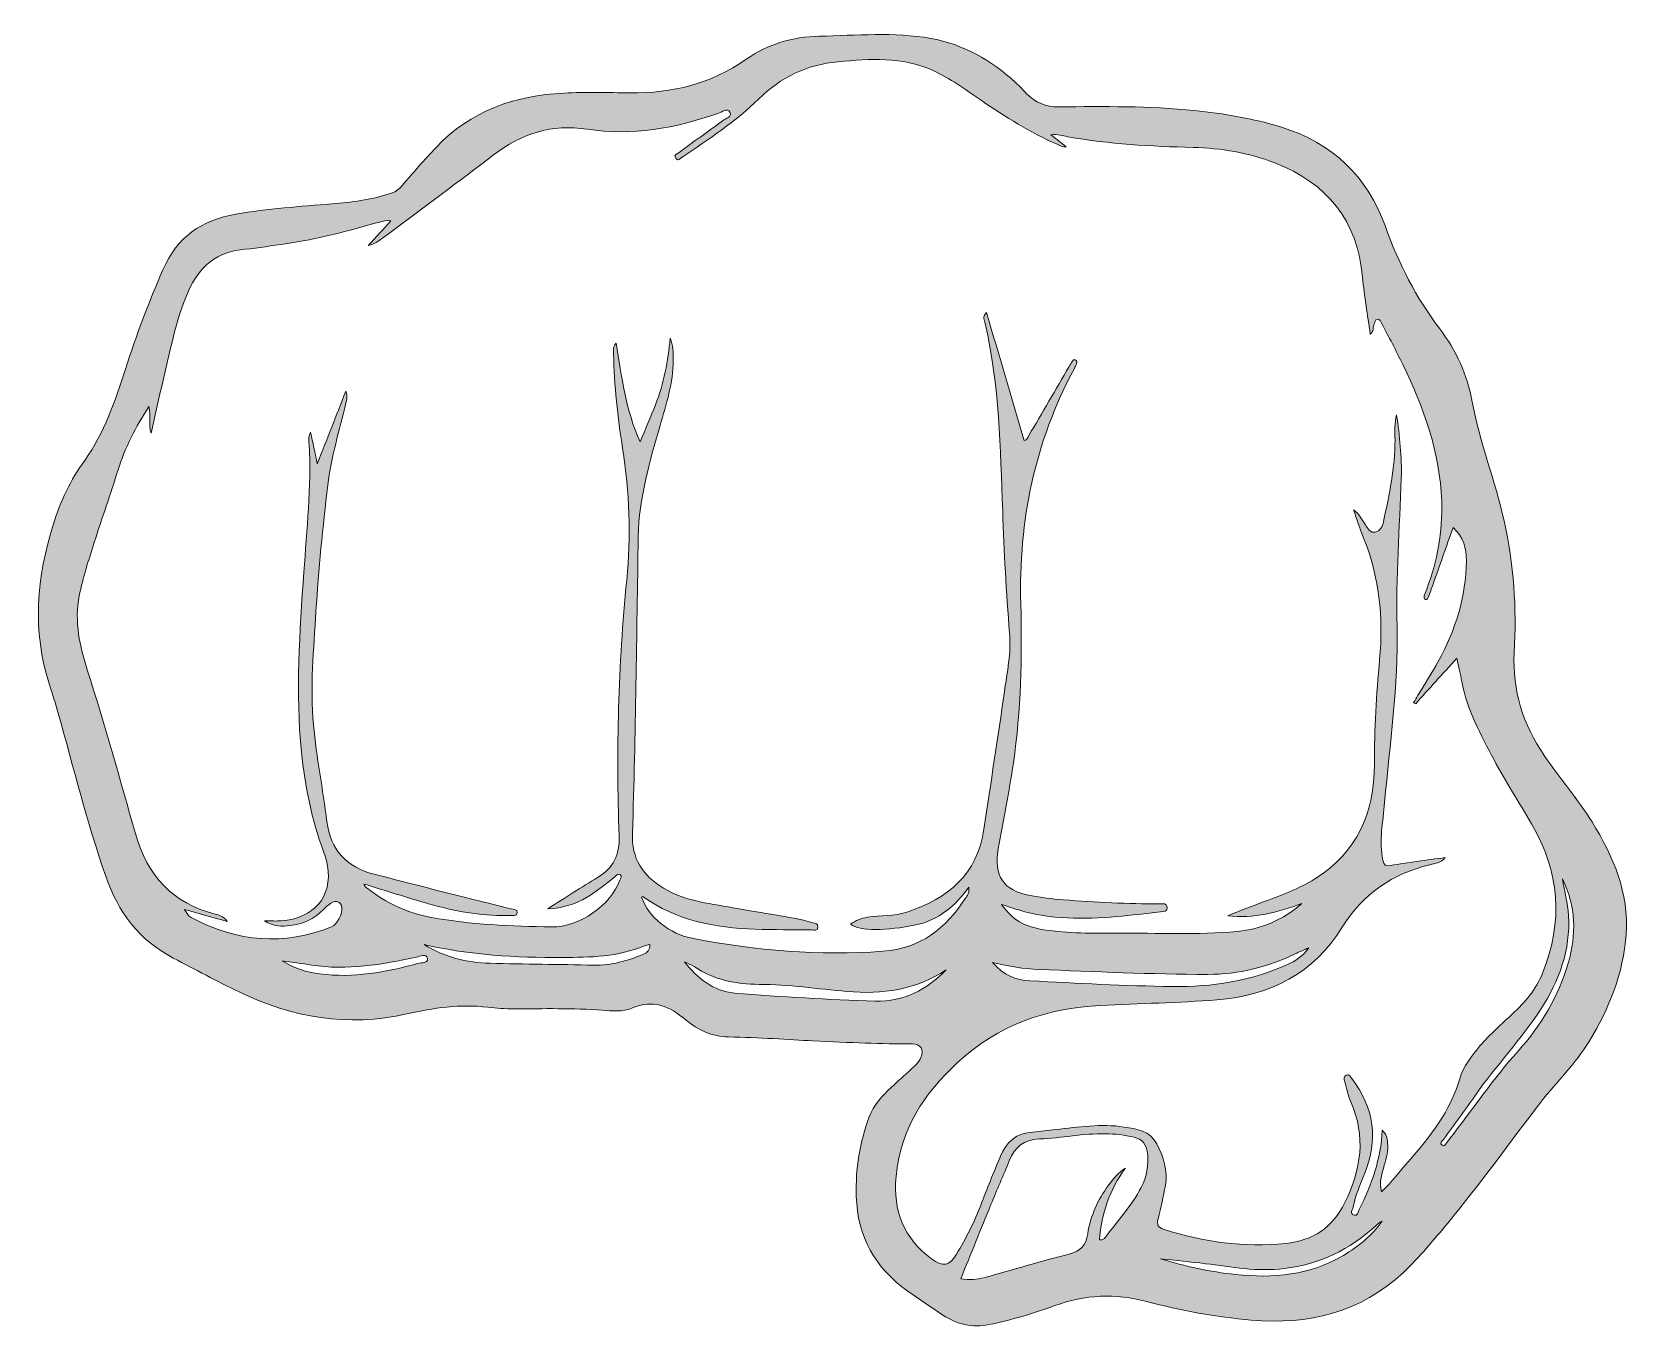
# Model space of a CAD drawing. Header units: inches. Extents: x 1.37 to 8.61, y 2.06 to 7.94.
import ezdxf

# ---------------------------------------------------------------- set-up
doc = ezdxf.new("R2010")
doc.units = ezdxf.units.IN
doc.header["$MEASUREMENT"] = 0
doc.layers.add('Layer 1', color=7, linetype='Continuous')

msp = doc.modelspace()

# ---------------------------------------------------------------- hatches: boundary and pattern name
at = {"layer": 'Layer 1'}
h = msp.add_hatch(color=7, dxfattribs=at)
edge = h.paths.add_edge_path()
edge.add_spline(control_points=[(4.9104, 3.3658), (4.8049, 3.3697), (4.667, 3.3814), (4.5285, 3.3828), (4.4556, 3.3835), (4.3896, 3.415), (4.3354, 3.4605), (4.2614, 3.5225), (4.1889, 3.5554), (4.0914, 3.5135), (4.0517, 3.4964), (4.0022, 3.5005), (3.9569, 3.5038), (3.8241, 3.5137), (3.691, 3.5112), (3.558, 3.5102), (3.5182, 3.5099), (3.4782, 3.5133), (3.4387, 3.5179), (3.314, 3.5322), (3.1926, 3.5152), (3.0712, 3.4872), (2.806, 3.4259), (2.5537, 3.4712), (2.3116, 3.5871), (2.211, 3.6353), (2.113, 3.6888), (2.0141, 3.7405), (1.8588, 3.8217), (1.7641, 3.9496), (1.7078, 4.1121), (1.6236, 4.3545), (1.5623, 4.6035), (1.4924, 4.8499), (1.4801, 4.8933), (1.4669, 4.9365), (1.453, 4.9795), (1.3736, 5.2244), (1.3956, 5.4671), (1.4706, 5.708), (1.5028, 5.8114), (1.5492, 5.9081), (1.6126, 5.9965), (1.7023, 6.1216), (1.7501, 6.2654), (1.7969, 6.4098), (1.8464, 6.5626), (1.9025, 6.7127), (1.967, 6.8604), (2.0325, 7.0099), (2.1411, 7.085), (2.2979, 7.1123), (2.4426, 7.1374), (2.5881, 7.1472), (2.7338, 7.1588), (2.8214, 7.1657), (2.9079, 7.1784), (2.9924, 7.2039), (3.0164, 7.2112), (3.0345, 7.2227), (3.0508, 7.2419), (3.1009, 7.3006), (3.1513, 7.3591), (3.2042, 7.4151), (3.3613, 7.5812), (3.561, 7.6502), (3.7836, 7.661), (3.8832, 7.6659), (3.9832, 7.6633), (4.0829, 7.662), (4.2742, 7.6596), (4.4511, 7.7031), (4.6098, 7.8146), (4.708, 7.8837), (4.8199, 7.9157), (4.9397, 7.9186), (5.1085, 7.9228), (5.278, 7.9383), (5.4455, 7.9089), (5.593, 7.883), (5.719, 7.8099), (5.8293, 7.7096), (5.847, 7.6935), (5.8625, 7.675), (5.8797, 7.6584), (5.9202, 7.6194), (5.965, 7.598), (6.0251, 7.5987), (6.2299, 7.6011), (6.4349, 7.6025), (6.6392, 7.5822), (6.773, 7.5688), (6.905, 7.5462), (7.0339, 7.5065), (7.2665, 7.4349), (7.4225, 7.2834), (7.5049, 7.0557), (7.5649, 6.8896), (7.6438, 6.7337), (7.7508, 6.5929), (7.8262, 6.4937), (7.8761, 6.3838), (7.8986, 6.2611), (7.9323, 6.0779), (8.0022, 5.9041), (8.0424, 5.7228), (8.086, 5.5261), (8.1001, 5.3258), (8.0884, 5.1244), (8.0785, 4.9525), (8.1299, 4.7991), (8.2243, 4.6586), (8.2933, 4.5561), (8.376, 4.4637), (8.4409, 4.3578), (8.5373, 4.2006), (8.6087, 4.0361), (8.5952, 3.8477), (8.5827, 3.6721), (8.519, 3.5122), (8.4278, 3.3625), (8.3664, 3.2618), (8.2808, 3.1806), (8.2095, 3.088), (8.069, 2.9059), (7.9355, 2.7184), (7.7886, 2.5411), (7.7241, 2.4633), (7.66, 2.3847), (7.5863, 2.3154), (7.3916, 2.1324), (7.156, 2.0772), (6.8969, 2.0997), (6.7363, 2.1137), (6.5784, 2.1429), (6.4227, 2.1841), (6.2823, 2.2213), (6.1443, 2.2152), (6.0073, 2.1651), (5.9101, 2.1295), (5.8107, 2.1), (5.7091, 2.079), (5.6334, 2.0634), (5.5638, 2.0808), (5.5001, 2.1226), (5.4467, 2.1576), (5.3942, 2.1939), (5.342, 2.2306), (5.1928, 2.3355), (5.1132, 2.4784), (5.1078, 2.6617), (5.1041, 2.7855), (5.1238, 2.9057), (5.1668, 3.0214), (5.1866, 3.0745), (5.2261, 3.1156), (5.2667, 3.1544), (5.2956, 3.1819), (5.326, 3.2078), (5.3552, 3.235), (5.3728, 3.2512), (5.3909, 3.2676), (5.4011, 3.2897), (5.4167, 3.3233), (5.3988, 3.3515), (5.3619, 3.3513), (5.2221, 3.3506), (5.0826, 3.3571), (4.9104, 3.3658)], knot_values=[0, 0, 0, 0, 1, 1, 1, 2, 2, 2, 3, 3, 3, 4, 4, 4, 5, 5, 5, 6, 6, 6, 7, 7, 7, 8, 8, 8, 9, 9, 9, 10, 10, 10, 11, 11, 11, 12, 12, 12, 13, 13, 13, 14, 14, 14, 15, 15, 15, 16, 16, 16, 17, 17, 17, 18, 18, 18, 19, 19, 19, 20, 20, 20, 21, 21, 21, 22, 22, 22, 23, 23, 23, 24, 24, 24, 25, 25, 25, 26, 26, 26, 27, 27, 27, 28, 28, 28, 29, 29, 29, 30, 30, 30, 31, 31, 31, 32, 32, 32, 33, 33, 33, 34, 34, 34, 35, 35, 35, 36, 36, 36, 37, 37, 37, 38, 38, 38, 39, 39, 39, 40, 40, 40, 41, 41, 41, 42, 42, 42, 43, 43, 43, 44, 44, 44, 45, 45, 45, 46, 46, 46, 47, 47, 47, 48, 48, 48, 49, 49, 49, 50, 50, 50, 51, 51, 51, 52, 52, 52, 53, 53, 53, 54, 54, 54, 55, 55, 55, 56, 56, 56, 56], degree=3, periodic=1)
edge = h.paths.add_edge_path()
edge.add_spline(control_points=[(7.642, 4.8933), (7.6389, 4.8952), (7.6359, 4.8971), (7.6329, 4.899), (7.6393, 4.9099), (7.6455, 4.9209), (7.652, 4.9317), (7.6829, 4.9828), (7.716, 5.0329), (7.7446, 5.0853), (7.8221, 5.2274), (7.8708, 5.3781), (7.8717, 5.5416), (7.8721, 5.5977), (7.859, 5.649), (7.8112, 5.6921), (7.7803, 5.6038), (7.7506, 5.5192), (7.7209, 5.4346), (7.7138, 5.4145), (7.7067, 5.3945), (7.6991, 5.3747), (7.6973, 5.3701), (7.6938, 5.3649), (7.6872, 5.3664), (7.678, 5.3685), (7.679, 5.3758), (7.6809, 5.3821), (7.684, 5.3922), (7.6881, 5.4021), (7.6919, 5.412), (7.7408, 5.5403), (7.7643, 5.673), (7.7599, 5.8103), (7.7529, 6.0317), (7.6789, 6.2343), (7.5838, 6.4307), (7.5531, 6.4941), (7.52, 6.5562), (7.4876, 6.6188), (7.4835, 6.6267), (7.4803, 6.6374), (7.4685, 6.6362), (7.456, 6.6349), (7.4585, 6.6225), (7.4543, 6.6149), (7.4461, 6.6005), (7.4547, 6.5794), (7.4361, 6.5688), (7.4243, 6.6552), (7.4096, 6.7404), (7.4016, 6.8263), (7.3776, 7.0835), (7.2424, 7.2526), (7.0034, 7.3448), (6.8839, 7.3908), (6.7609, 7.4113), (6.6334, 7.4147), (6.4433, 7.4199), (6.2534, 7.4292), (6.0657, 7.4634), (6.0434, 7.4675), (6.0216, 7.4759), (5.9896, 7.4722), (6.0163, 7.4512), (6.0363, 7.4354), (6.0588, 7.4177), (6.0404, 7.4151), (6.0298, 7.4242), (6.018, 7.4293), (5.8952, 7.482), (5.7835, 7.5537), (5.6733, 7.6285), (5.6018, 7.6769), (5.5323, 7.7291), (5.453, 7.7647), (5.3151, 7.8265), (5.1711, 7.8167), (5.0255, 7.8031), (4.8838, 7.7899), (4.7664, 7.7337), (4.6655, 7.6341), (4.5619, 7.5319), (4.4401, 7.4522), (4.3199, 7.371), (4.3112, 7.3651), (4.3009, 7.3503), (4.2899, 7.3656), (4.2787, 7.3814), (4.2969, 7.3859), (4.305, 7.392), (4.3703, 7.4401), (4.4368, 7.4867), (4.5015, 7.5356), (4.5152, 7.546), (4.5474, 7.5528), (4.535, 7.5747), (4.5238, 7.5946), (4.4989, 7.5749), (4.4812, 7.5688), (4.289, 7.5019), (4.0916, 7.4663), (3.8891, 7.4974), (3.7271, 7.5224), (3.5911, 7.4773), (3.4648, 7.3807), (3.3074, 7.2603), (3.1481, 7.1423), (2.9892, 7.0237), (2.9612, 7.0028), (2.9349, 6.979), (2.8974, 6.9697), (2.9314, 7.0072), (2.9655, 7.0447), (2.9996, 7.0822), (2.9789, 7.0845), (2.9635, 7.081), (2.9484, 7.0767), (2.8078, 7.0371), (2.6671, 6.9977), (2.5217, 6.9785), (2.4611, 6.9704), (2.4009, 6.958), (2.3401, 6.9533), (2.212, 6.9435), (2.1318, 6.876), (2.0809, 6.7604), (2.0212, 6.6252), (1.999, 6.4804), (1.9634, 6.3391), (1.945, 6.2664), (1.93, 6.193), (1.9135, 6.1199), (1.9009, 6.1589), (1.9138, 6.1981), (1.9033, 6.2401), (1.843, 6.1473), (1.7956, 6.0543), (1.7639, 5.9533), (1.7292, 5.8431), (1.6909, 5.7341), (1.6558, 5.624), (1.6304, 5.5444), (1.6044, 5.4647), (1.5881, 5.3825), (1.5648, 5.2653), (1.5903, 5.155), (1.6259, 5.0425), (1.7031, 4.7982), (1.7732, 4.5517), (1.8422, 4.3049), (1.8955, 4.1144), (2.0103, 3.9892), (2.2039, 3.9391), (2.2204, 3.9348), (2.2397, 3.932), (2.2587, 3.9062), (2.1892, 3.9257), (2.1298, 3.9424), (2.0638, 3.961), (2.0831, 3.9325), (2.0824, 3.9312), (2.1015, 3.9211), (2.3055, 3.8132), (2.5152, 3.7949), (2.7312, 3.8825), (2.7568, 3.8929), (2.7822, 3.9421), (2.7777, 3.9686), (2.7731, 3.9967), (2.7513, 4.0057), (2.7278, 3.9888), (2.716, 3.9802), (2.704, 3.9714), (2.694, 3.9609), (2.6529, 3.9169), (2.6012, 3.895), (2.5429, 3.8877), (2.5067, 3.8832), (2.4703, 3.8832), (2.4267, 3.909), (2.4596, 3.909), (2.4808, 3.9077), (2.5019, 3.9092), (2.6518, 3.9199), (2.735, 4.0177), (2.713, 4.158), (2.7095, 4.18), (2.7023, 4.2018), (2.6945, 4.2229), (2.6411, 4.3686), (2.6101, 4.5193), (2.5945, 4.6732), (2.5669, 4.9459), (2.5867, 5.2181), (2.6054, 5.4903), (2.6185, 5.6827), (2.6401, 5.8747), (2.6291, 6.0681), (2.6283, 6.0835), (2.6242, 6.1003), (2.6358, 6.1244), (2.6465, 6.0742), (2.6551, 6.0333), (2.6663, 5.9805), (2.7113, 6.0954), (2.7519, 6.1989), (2.7952, 6.3094), (2.8046, 6.2851), (2.7994, 6.2713), (2.7962, 6.2571), (2.7682, 6.1328), (2.7278, 6.0112), (2.7133, 5.8839), (2.6915, 5.6936), (2.672, 5.5029), (2.6604, 5.3118), (2.65, 5.1407), (2.633, 4.9695), (2.6488, 4.7976), (2.6623, 4.6504), (2.692, 4.5057), (2.7099, 4.3592), (2.7255, 4.2312), (2.7989, 4.1526), (2.9232, 4.1207), (3.0531, 4.0874), (3.1831, 4.054), (3.313, 4.021), (3.3903, 4.0015), (3.4678, 3.983), (3.545, 3.963), (3.555, 3.9604), (3.5733, 3.9624), (3.5723, 3.9467), (3.571, 3.9271), (3.5522, 3.935), (3.5403, 3.9332), (3.5351, 3.9324), (3.5297, 3.9331), (3.5243, 3.9331), (3.4035, 3.9317), (3.2861, 3.9535), (3.1707, 3.9865), (3.0728, 4.0146), (2.9759, 4.0459), (2.8778, 4.076), (2.8786, 4.065), (2.8866, 4.0617), (2.8924, 4.0572), (2.9784, 3.989), (3.0756, 3.9442), (3.1833, 3.9247), (3.3632, 3.8921), (3.5456, 3.8848), (3.7277, 3.8817), (3.854, 3.8795), (3.9969, 3.9825), (4.0369, 4.093), (4.04, 4.1013), (4.0476, 4.1115), (4.0385, 4.1186), (4.0289, 4.126), (4.0218, 4.1149), (4.0151, 4.1097), (3.9733, 4.0768), (3.9325, 4.0425), (3.8863, 4.0157), (3.8356, 3.9862), (3.782, 3.9659), (3.7104, 3.9643), (3.7918, 4.0155), (3.8624, 4.062), (3.9351, 4.105), (4.008, 4.1483), (4.0366, 4.2087), (4.0336, 4.2941), (4.0201, 4.6814), (4.0296, 5.0681), (4.0681, 5.4542), (4.088, 5.6534), (4.0809, 5.8531), (4.0493, 6.0511), (4.0267, 6.1932), (4.0116, 6.3357), (4.0084, 6.4795), (4.0081, 6.4927), (4.0031, 6.5074), (4.02, 6.5269), (4.0461, 6.3739), (4.0622, 6.2258), (4.129, 6.0803), (4.1549, 6.143), (4.1775, 6.1953), (4.1981, 6.2484), (4.236, 6.3455), (4.2563, 6.4467), (4.2643, 6.5507), (4.2778, 6.518), (4.2789, 6.4842), (4.2788, 6.4502), (4.2786, 6.3476), (4.2474, 6.2512), (4.2192, 6.1542), (4.1714, 5.9894), (4.1235, 5.8239), (4.1204, 5.6511), (4.1125, 5.2027), (4.1087, 4.7542), (4.0938, 4.306), (4.09, 4.1919), (4.1393, 4.1155), (4.2345, 4.0577), (4.3386, 3.9946), (4.456, 3.9871), (4.5702, 3.9648), (4.6836, 3.9427), (4.7991, 3.9319), (4.9108, 3.9008), (4.9216, 3.8977), (4.9365, 3.8986), (4.934, 3.8805), (4.9314, 3.8616), (4.9164, 3.8679), (4.9059, 3.868), (4.8207, 3.8687), (4.7355, 3.8689), (4.6504, 3.8716), (4.4682, 3.8772), (4.2938, 3.911), (4.1412, 4.0192), (4.1404, 4.0198), (4.1373, 4.0172), (4.1353, 4.0161), (4.167, 3.9267), (4.2593, 3.8494), (4.371, 3.8285), (4.6543, 3.7757), (4.9393, 3.7496), (5.2282, 3.7711), (5.3986, 3.7838), (5.5136, 3.8748), (5.6019, 4.0107), (5.6104, 4.0238), (5.623, 4.0381), (5.6172, 4.0614), (5.5552, 3.9763), (5.4829, 3.9127), (5.3778, 3.8908), (5.2479, 3.8638), (5.1217, 3.8616), (5.0824, 3.8939), (5.1057, 3.911), (5.1305, 3.9208), (5.1589, 3.9254), (5.2179, 3.9348), (5.279, 3.9297), (5.3366, 3.9486), (5.5226, 4.0094), (5.6561, 4.1192), (5.6864, 4.3254), (5.7168, 4.5331), (5.7496, 4.7405), (5.7788, 4.9484), (5.7912, 5.0363), (5.8102, 5.1236), (5.8025, 5.2139), (5.7868, 5.3981), (5.7777, 5.5828), (5.7711, 5.7677), (5.7608, 6.052), (5.7562, 6.337), (5.6922, 6.6164), (5.6891, 6.63), (5.6774, 6.6458), (5.6977, 6.6669), (5.7557, 6.4697), (5.8122, 6.2778), (5.8688, 6.0857), (5.8829, 6.0905), (5.8847, 6.1007), (5.8892, 6.1084), (5.9504, 6.2128), (6.0113, 6.3173), (6.0724, 6.4218), (6.0771, 6.4298), (6.0815, 6.4381), (6.0868, 6.4457), (6.0896, 6.4496), (6.0928, 6.4549), (6.0996, 6.4515), (6.1068, 6.4479), (6.1086, 6.4419), (6.106, 6.435), (6.1033, 6.4275), (6.0997, 6.4203), (6.096, 6.4133), (5.9165, 6.0797), (5.8431, 5.7224), (5.8531, 5.3452), (5.8595, 5.1043), (5.8544, 4.8633), (5.8197, 4.6243), (5.8008, 4.4942), (5.7741, 4.3652), (5.7512, 4.2357), (5.7296, 4.1131), (5.7738, 4.0468), (5.8955, 4.0237), (5.945, 4.0143), (5.9955, 4.0089), (6.0458, 4.0045), (6.1917, 3.9917), (6.3379, 3.9866), (6.4844, 3.9857), (6.4962, 3.9856), (6.5142, 3.9913), (6.5162, 3.9714), (6.5185, 3.949), (6.4993, 3.9516), (6.4856, 3.95), (6.4195, 3.9425), (6.3535, 3.9341), (6.2873, 3.9286), (6.1382, 3.9162), (5.9896, 3.9147), (5.8442, 3.9585), (5.8197, 3.9659), (5.7955, 3.9739), (5.7651, 3.9836), (5.8179, 3.9126), (5.8663, 3.884), (5.9571, 3.8692), (6.0679, 3.8511), (6.18, 3.8534), (6.2916, 3.8539), (6.4725, 3.8546), (6.6537, 3.8441), (6.8341, 3.861), (6.9435, 3.8711), (7.0412, 3.9141), (7.1256, 3.9871), (7.0171, 3.9483), (6.9074, 3.9193), (6.7906, 3.9315), (6.8452, 3.9556), (6.9009, 3.9756), (6.9563, 3.9965), (7.0347, 4.026), (7.1133, 4.0548), (7.1848, 4.0994), (7.3774, 4.2193), (7.4552, 4.4), (7.455, 4.619), (7.4549, 4.7777), (7.4643, 4.9354), (7.4787, 5.0932), (7.4962, 5.284), (7.4776, 5.4701), (7.4043, 5.649), (7.3878, 5.6892), (7.3751, 5.7309), (7.3607, 5.7719), (7.387, 5.7544), (7.3973, 5.7269), (7.4142, 5.704), (7.4255, 5.6887), (7.4352, 5.6654), (7.4588, 5.6711), (7.4807, 5.6764), (7.4915, 5.6964), (7.4963, 5.7187), (7.5226, 5.841), (7.5483, 5.9631), (7.5484, 6.0892), (7.5485, 6.127), (7.5451, 6.1656), (7.5559, 6.2032), (7.5687, 6.1075), (7.5804, 6.0115), (7.5768, 5.915), (7.5686, 5.6906), (7.5525, 5.4669), (7.5576, 5.2415), (7.5636, 4.9756), (7.5243, 4.7108), (7.5015, 4.4458), (7.494, 4.3588), (7.4753, 4.2719), (7.4937, 4.1837), (7.4983, 4.1618), (7.5045, 4.1563), (7.5274, 4.1601), (7.6085, 4.1735), (7.6902, 4.184), (7.7759, 4.1963), (7.7559, 4.1712), (7.7298, 4.1695), (7.7062, 4.1636), (7.5366, 4.1214), (7.4044, 4.034), (7.3097, 3.8801), (7.1817, 3.6722), (6.9825, 3.5692), (6.7419, 3.551), (6.5668, 3.5377), (6.391, 3.5348), (6.2156, 3.5261), (5.97, 3.5139), (5.7504, 3.4373), (5.567, 3.2672), (5.4149, 3.126), (5.3071, 2.9629), (5.2881, 2.75), (5.2744, 2.5958), (5.3227, 2.47), (5.4488, 2.3772), (5.5017, 2.3383), (5.5294, 2.3438), (5.5622, 2.399), (5.6043, 2.4699), (5.643, 2.5424), (5.672, 2.62), (5.6998, 2.6947), (5.7307, 2.7682), (5.7609, 2.8419), (5.7878, 2.9076), (5.8339, 2.9478), (5.9078, 2.9521), (5.9422, 2.9541), (5.9764, 2.9603), (6.0109, 2.9636), (6.114, 2.9735), (6.2168, 2.9911), (6.321, 2.9747), (6.3791, 2.9655), (6.4375, 2.9595), (6.4695, 2.898), (6.5005, 2.8387), (6.5195, 2.7773), (6.5082, 2.7103), (6.4995, 2.6593), (6.4873, 2.6089), (6.475, 2.5586), (6.4685, 2.5319), (6.4745, 2.5187), (6.5027, 2.5098), (6.6823, 2.453), (6.8649, 2.4277), (7.0534, 2.4475), (7.1772, 2.4606), (7.2651, 2.5176), (7.3212, 2.6322), (7.3947, 2.7823), (7.4181, 2.9314), (7.348, 3.0887), (7.3352, 3.1175), (7.3294, 3.1495), (7.321, 3.1802), (7.318, 3.1913), (7.3126, 3.2043), (7.3292, 3.2103), (7.3443, 3.2157), (7.3465, 3.2014), (7.3524, 3.1939), (7.4552, 3.0614), (7.4731, 2.917), (7.4106, 2.7623), (7.3907, 2.713), (7.369, 2.6645), (7.3588, 2.6119), (7.3563, 2.5992), (7.342, 2.5821), (7.3627, 2.5753), (7.3802, 2.5695), (7.3813, 2.5903), (7.3867, 2.601), (7.4429, 2.713), (7.4845, 2.8294), (7.4904, 2.9599), (7.5099, 2.9422), (7.5132, 2.9229), (7.5151, 2.9031), (7.5186, 2.8679), (7.5091, 2.8348), (7.4999, 2.8013), (7.4897, 2.7639), (7.4752, 2.7264), (7.4868, 2.6812), (7.5344, 2.7243), (7.5687, 2.7731), (7.608, 2.8174), (7.7075, 2.9293), (7.7984, 3.0459), (7.8416, 3.1935), (7.8581, 3.2499), (7.8953, 3.297), (7.9332, 3.3421), (7.9779, 3.3953), (8.0305, 3.4404), (8.0809, 3.4878), (8.1373, 3.541), (8.1873, 3.5982), (8.2172, 3.6721), (8.3119, 3.9068), (8.2933, 4.1324), (8.1667, 4.3496), (8.1105, 4.4461), (8.0494, 4.5397), (7.9972, 4.6385), (7.9371, 4.7524), (7.8744, 4.8653), (7.8511, 4.9945), (7.8452, 5.0274), (7.8369, 5.06), (7.8282, 5.0998), (7.7624, 5.0268), (7.7022, 4.9601), (7.642, 4.8933)], knot_values=[0, 0, 0, 0, 1, 1, 1, 2, 2, 2, 3, 3, 3, 4, 4, 4, 5, 5, 5, 6, 6, 6, 7, 7, 7, 8, 8, 8, 9, 9, 9, 10, 10, 10, 11, 11, 11, 12, 12, 12, 13, 13, 13, 14, 14, 14, 15, 15, 15, 16, 16, 16, 17, 17, 17, 18, 18, 18, 19, 19, 19, 20, 20, 20, 21, 21, 21, 22, 22, 22, 23, 23, 23, 24, 24, 24, 25, 25, 25, 26, 26, 26, 27, 27, 27, 28, 28, 28, 29, 29, 29, 30, 30, 30, 31, 31, 31, 32, 32, 32, 33, 33, 33, 34, 34, 34, 35, 35, 35, 36, 36, 36, 37, 37, 37, 38, 38, 38, 39, 39, 39, 40, 40, 40, 41, 41, 41, 42, 42, 42, 43, 43, 43, 44, 44, 44, 45, 45, 45, 46, 46, 46, 47, 47, 47, 48, 48, 48, 49, 49, 49, 50, 50, 50, 51, 51, 51, 52, 52, 52, 53, 53, 53, 54, 54, 54, 55, 55, 55, 56, 56, 56, 57, 57, 57, 58, 58, 58, 59, 59, 59, 60, 60, 60, 61, 61, 61, 62, 62, 62, 63, 63, 63, 64, 64, 64, 65, 65, 65, 66, 66, 66, 67, 67, 67, 68, 68, 68, 69, 69, 69, 70, 70, 70, 71, 71, 71, 72, 72, 72, 73, 73, 73, 74, 74, 74, 75, 75, 75, 76, 76, 76, 77, 77, 77, 78, 78, 78, 79, 79, 79, 80, 80, 80, 81, 81, 81, 82, 82, 82, 83, 83, 83, 84, 84, 84, 85, 85, 85, 86, 86, 86, 87, 87, 87, 88, 88, 88, 89, 89, 89, 90, 90, 90, 91, 91, 91, 92, 92, 92, 93, 93, 93, 94, 94, 94, 95, 95, 95, 96, 96, 96, 97, 97, 97, 98, 98, 98, 99, 99, 99, 100, 100, 100, 101, 101, 101, 102, 102, 102, 103, 103, 103, 104, 104, 104, 105, 105, 105, 106, 106, 106, 107, 107, 107, 108, 108, 108, 109, 109, 109, 110, 110, 110, 111, 111, 111, 112, 112, 112, 113, 113, 113, 114, 114, 114, 115, 115, 115, 116, 116, 116, 117, 117, 117, 118, 118, 118, 119, 119, 119, 120, 120, 120, 121, 121, 121, 122, 122, 122, 123, 123, 123, 124, 124, 124, 125, 125, 125, 126, 126, 126, 127, 127, 127, 128, 128, 128, 129, 129, 129, 130, 130, 130, 131, 131, 131, 132, 132, 132, 133, 133, 133, 134, 134, 134, 135, 135, 135, 136, 136, 136, 137, 137, 137, 138, 138, 138, 139, 139, 139, 140, 140, 140, 141, 141, 141, 142, 142, 142, 143, 143, 143, 144, 144, 144, 145, 145, 145, 146, 146, 146, 147, 147, 147, 148, 148, 148, 149, 149, 149, 150, 150, 150, 151, 151, 151, 152, 152, 152, 153, 153, 153, 154, 154, 154, 155, 155, 155, 156, 156, 156, 157, 157, 157, 158, 158, 158, 159, 159, 159, 160, 160, 160, 161, 161, 161, 162, 162, 162, 163, 163, 163, 164, 164, 164, 165, 165, 165, 166, 166, 166, 167, 167, 167, 168, 168, 168, 169, 169, 169, 170, 170, 170, 171, 171, 171, 172, 172, 172, 173, 173, 173, 174, 174, 174, 175, 175, 175, 176, 176, 176, 177, 177, 177, 178, 178, 178, 179, 179, 179, 180, 180, 180, 181, 181, 181, 182, 182, 182, 183, 183, 183, 184, 184, 184, 185, 185, 185, 186, 186, 186, 187, 187, 187, 188, 188, 188, 189, 189, 189, 190, 190, 190, 191, 191, 191, 192, 192, 192, 193, 193, 193, 194, 194, 194, 195, 195, 195, 196, 196, 196, 197, 197, 197, 198, 198, 198, 199, 199, 199, 200, 200, 200, 201, 201, 201, 202, 202, 202, 203, 203, 203, 204, 204, 204, 205, 205, 205, 206, 206, 206, 206], degree=3, periodic=1)
edge = h.paths.add_edge_path()
edge.add_spline(control_points=[(6.2091, 2.4629), (6.2255, 2.4623), (6.2314, 2.4682), (6.2361, 2.4744), (6.2917, 2.5487), (6.3548, 2.6178), (6.3986, 2.7006), (6.4249, 2.7503), (6.4331, 2.8034), (6.4266, 2.8589), (6.4222, 2.8954), (6.404, 2.9194), (6.3662, 2.9286), (6.3233, 2.939), (6.28, 2.9436), (6.236, 2.9443), (6.136, 2.9459), (6.0377, 2.9246), (5.9384, 2.9206), (5.8662, 2.9178), (5.8262, 2.884), (5.801, 2.8216), (5.7742, 2.7552), (5.7451, 2.6897), (5.7179, 2.6234), (5.6723, 2.5122), (5.6274, 2.4005), (5.5815, 2.2873), (5.6198, 2.2811), (5.6547, 2.2825), (5.6899, 2.2925), (5.8174, 2.3287), (5.9447, 2.3661), (6.073, 2.399), (6.1241, 2.412), (6.1489, 2.4387), (6.1565, 2.4902), (6.1686, 2.5716), (6.2023, 2.6451), (6.2508, 2.7114), (6.272, 2.7404), (6.2942, 2.7692), (6.3268, 2.7877), (6.2555, 2.6908), (6.2185, 2.5827), (6.2091, 2.4629)], knot_values=[0, 0, 0, 0, 1, 1, 1, 2, 2, 2, 3, 3, 3, 4, 4, 4, 5, 5, 5, 6, 6, 6, 7, 7, 7, 8, 8, 8, 9, 9, 9, 10, 10, 10, 11, 11, 11, 12, 12, 12, 13, 13, 13, 14, 14, 14, 15, 15, 15, 15], degree=3, periodic=1)
edge = h.paths.add_edge_path()
edge.add_spline(control_points=[(7.1584, 3.787), (7.1337, 3.7762), (7.1181, 3.7702), (7.1032, 3.7628), (6.9759, 3.7001), (6.8414, 3.6662), (6.6996, 3.6665), (6.4442, 3.6672), (6.1889, 3.6784), (5.9338, 3.689), (5.8668, 3.6918), (5.8011, 3.7022), (5.7254, 3.7207), (5.7758, 3.6614), (5.8312, 3.6407), (5.8943, 3.6374), (6.1095, 3.626), (6.3248, 3.6148), (6.5403, 3.6115), (6.7203, 3.6087), (6.8951, 3.637), (7.0607, 3.7107), (7.0957, 3.7263), (7.1282, 3.7465), (7.1584, 3.787)], knot_values=[0, 0, 0, 0, 1, 1, 1, 2, 2, 2, 3, 3, 3, 4, 4, 4, 5, 5, 5, 6, 6, 6, 7, 7, 7, 8, 8, 8, 8], degree=3, periodic=1)
edge = h.paths.add_edge_path()
edge.add_spline(control_points=[(5.5157, 3.6874), (5.3783, 3.5961), (5.2258, 3.575), (5.0657, 3.5892), (4.9333, 3.6009), (4.8016, 3.6212), (4.6683, 3.6212), (4.5625, 3.6212), (4.4625, 3.6423), (4.3728, 3.7017), (4.3593, 3.7106), (4.3437, 3.7163), (4.3291, 3.7235), (4.3893, 3.6493), (4.4591, 3.5903), (4.5568, 3.582), (4.7689, 3.5642), (4.9813, 3.5521), (5.1941, 3.5459), (5.3244, 3.5421), (5.4271, 3.5971), (5.5157, 3.6874)], knot_values=[0, 0, 0, 0, 1, 1, 1, 2, 2, 2, 3, 3, 3, 4, 4, 4, 5, 5, 5, 6, 6, 6, 7, 7, 7, 7], degree=3, periodic=1)
edge = h.paths.add_edge_path()
edge.add_spline(control_points=[(3.1499, 3.802), (3.2418, 3.7447), (3.3429, 3.7199), (3.4487, 3.7168), (3.6057, 3.7122), (3.7628, 3.7126), (3.9197, 3.7081), (3.9993, 3.7058), (4.0717, 3.7288), (4.1435, 3.7579), (4.1626, 3.7656), (4.1726, 3.7784), (4.1724, 3.8015), (4.1632, 3.7996), (4.1552, 3.7993), (4.1483, 3.7963), (4.0289, 3.7454), (3.9025, 3.7438), (3.776, 3.7432), (3.5655, 3.7422), (3.3562, 3.7541), (3.1499, 3.802)], knot_values=[0, 0, 0, 0, 1, 1, 1, 2, 2, 2, 3, 3, 3, 4, 4, 4, 5, 5, 5, 6, 6, 6, 7, 7, 7, 7], degree=3, periodic=1)
edge = h.paths.add_edge_path()
edge.add_spline(control_points=[(8.3068, 4.099), (8.3155, 4.043), (8.3319, 3.9896), (8.3348, 3.9335), (8.3428, 3.7772), (8.2929, 3.6382), (8.2092, 3.509), (8.1202, 3.3713), (8.0063, 3.2526), (7.9123, 3.1186), (7.8649, 3.0511), (7.8156, 2.9851), (7.7677, 2.918), (7.7627, 2.9109), (7.7476, 2.9017), (7.7615, 2.8921), (7.7749, 2.8827), (7.7777, 2.9004), (7.7846, 2.9067), (7.7895, 2.911), (7.7927, 2.9171), (7.7967, 2.9224), (7.8994, 3.0548), (7.9939, 3.1936), (8.1059, 3.3186), (8.2103, 3.435), (8.2892, 3.5661), (8.333, 3.7168), (8.371, 3.8475), (8.3682, 3.976), (8.3068, 4.099)], knot_values=[0, 0, 0, 0, 1, 1, 1, 2, 2, 2, 3, 3, 3, 4, 4, 4, 5, 5, 5, 6, 6, 6, 7, 7, 7, 8, 8, 8, 9, 9, 9, 10, 10, 10, 10], degree=3, periodic=1)
edge = h.paths.add_edge_path()
edge.add_spline(control_points=[(6.4868, 2.3777), (6.5978, 2.3431), (6.7104, 2.3183), (6.8251, 2.3062), (6.9964, 2.2882), (7.1624, 2.3024), (7.3146, 2.3929), (7.3827, 2.4333), (7.4436, 2.4821), (7.4896, 2.5475), (7.4788, 2.5424), (7.47, 2.5349), (7.4615, 2.5271), (7.3436, 2.4189), (7.2065, 2.3531), (7.0467, 2.3332), (6.9259, 2.3182), (6.8084, 2.3403), (6.6899, 2.3553), (6.6223, 2.3638), (6.5545, 2.3703), (6.4868, 2.3777)], knot_values=[0, 0, 0, 0, 1, 1, 1, 2, 2, 2, 3, 3, 3, 4, 4, 4, 5, 5, 5, 6, 6, 6, 7, 7, 7, 7], degree=3, periodic=1)
edge = h.paths.add_edge_path()
edge.add_spline(control_points=[(2.5075, 3.7275), (2.5613, 3.6923), (2.6184, 3.677), (2.6778, 3.6689), (2.8299, 3.6483), (2.9767, 3.6773), (3.1224, 3.7159), (3.1386, 3.7202), (3.1699, 3.7169), (3.1651, 3.7388), (3.1595, 3.7647), (3.1318, 3.7477), (3.1147, 3.7442), (2.9582, 3.7121), (2.8017, 3.6829), (2.6408, 3.709), (2.5966, 3.7162), (2.552, 3.7214), (2.5075, 3.7275)], knot_values=[0, 0, 0, 0, 1, 1, 1, 2, 2, 2, 3, 3, 3, 4, 4, 4, 5, 5, 5, 6, 6, 6, 6], degree=3, periodic=1)

# ---------------------------------------------------------------- linework, layer by layer
at = {"layer": 'Layer 1', "lineweight": 0}
for points, knots in [([(4.9104, 3.3658), (4.8049, 3.3697), (4.667, 3.3814), (4.5285, 3.3828), (4.4556, 3.3835), (4.3896, 3.415), (4.3354, 3.4605), (4.2614, 3.5225), (4.1889, 3.5554), (4.0914, 3.5135), (4.0517, 3.4964), (4.0022, 3.5005), (3.9569, 3.5038), (3.8241, 3.5137), (3.691, 3.5112), (3.558, 3.5102), (3.5182, 3.5099), (3.4782, 3.5133), (3.4387, 3.5179), (3.314, 3.5322), (3.1926, 3.5152), (3.0712, 3.4872), (2.806, 3.4259), (2.5537, 3.4712), (2.3116, 3.5871), (2.211, 3.6353), (2.113, 3.6888), (2.0141, 3.7405), (1.8588, 3.8217), (1.7641, 3.9496), (1.7078, 4.1121), (1.6236, 4.3545), (1.5623, 4.6035), (1.4924, 4.8499), (1.4801, 4.8933), (1.4669, 4.9365), (1.453, 4.9795), (1.3736, 5.2244), (1.3956, 5.4671), (1.4706, 5.708), (1.5028, 5.8114), (1.5492, 5.9081), (1.6126, 5.9965), (1.7023, 6.1216), (1.7501, 6.2654), (1.7969, 6.4098), (1.8464, 6.5626), (1.9025, 6.7127), (1.967, 6.8604), (2.0325, 7.0099), (2.1411, 7.085), (2.2979, 7.1123), (2.4426, 7.1374), (2.5881, 7.1472), (2.7338, 7.1588), (2.8214, 7.1657), (2.9079, 7.1784), (2.9924, 7.2039), (3.0164, 7.2112), (3.0345, 7.2227), (3.0508, 7.2419), (3.1009, 7.3006), (3.1513, 7.3591), (3.2042, 7.4151), (3.3613, 7.5812), (3.561, 7.6502), (3.7836, 7.661), (3.8832, 7.6659), (3.9832, 7.6633), (4.0829, 7.662), (4.2742, 7.6596), (4.4511, 7.7031), (4.6098, 7.8146), (4.708, 7.8837), (4.8199, 7.9157), (4.9397, 7.9186), (5.1085, 7.9228), (5.278, 7.9383), (5.4455, 7.9089), (5.593, 7.883), (5.719, 7.8099), (5.8293, 7.7096), (5.847, 7.6935), (5.8625, 7.675), (5.8797, 7.6584), (5.9202, 7.6194), (5.965, 7.598), (6.0251, 7.5987), (6.2299, 7.6011), (6.4349, 7.6025), (6.6392, 7.5822), (6.773, 7.5688), (6.905, 7.5462), (7.0339, 7.5065), (7.2665, 7.4349), (7.4225, 7.2834), (7.5049, 7.0557), (7.5649, 6.8896), (7.6438, 6.7337), (7.7508, 6.5929), (7.8262, 6.4937), (7.8761, 6.3838), (7.8986, 6.2611), (7.9323, 6.0779), (8.0022, 5.9041), (8.0424, 5.7228), (8.086, 5.5261), (8.1001, 5.3258), (8.0884, 5.1244), (8.0785, 4.9525), (8.1299, 4.7991), (8.2243, 4.6586), (8.2933, 4.5561), (8.376, 4.4637), (8.4409, 4.3578), (8.5373, 4.2006), (8.6087, 4.0361), (8.5952, 3.8477), (8.5827, 3.6721), (8.519, 3.5122), (8.4278, 3.3625), (8.3664, 3.2618), (8.2808, 3.1806), (8.2095, 3.088), (8.069, 2.9059), (7.9355, 2.7184), (7.7886, 2.5411), (7.7241, 2.4633), (7.66, 2.3847), (7.5863, 2.3154), (7.3916, 2.1324), (7.156, 2.0772), (6.8969, 2.0997), (6.7363, 2.1137), (6.5784, 2.1429), (6.4227, 2.1841), (6.2823, 2.2213), (6.1443, 2.2152), (6.0073, 2.1651), (5.9101, 2.1295), (5.8107, 2.1), (5.7091, 2.079), (5.6334, 2.0634), (5.5638, 2.0808), (5.5001, 2.1226), (5.4467, 2.1576), (5.3942, 2.1939), (5.342, 2.2306), (5.1928, 2.3355), (5.1132, 2.4784), (5.1078, 2.6617), (5.1041, 2.7855), (5.1238, 2.9057), (5.1668, 3.0214), (5.1866, 3.0745), (5.2261, 3.1156), (5.2667, 3.1544), (5.2956, 3.1819), (5.326, 3.2078), (5.3552, 3.235), (5.3728, 3.2512), (5.3909, 3.2676), (5.4011, 3.2897), (5.4167, 3.3233), (5.3988, 3.3515), (5.3619, 3.3513), (5.2221, 3.3506), (5.0826, 3.3571), (4.9104, 3.3658)], [0, 0, 0, 0, 1, 1, 1, 2, 2, 2, 3, 3, 3, 4, 4, 4, 5, 5, 5, 6, 6, 6, 7, 7, 7, 8, 8, 8, 9, 9, 9, 10, 10, 10, 11, 11, 11, 12, 12, 12, 13, 13, 13, 14, 14, 14, 15, 15, 15, 16, 16, 16, 17, 17, 17, 18, 18, 18, 19, 19, 19, 20, 20, 20, 21, 21, 21, 22, 22, 22, 23, 23, 23, 24, 24, 24, 25, 25, 25, 26, 26, 26, 27, 27, 27, 28, 28, 28, 29, 29, 29, 30, 30, 30, 31, 31, 31, 32, 32, 32, 33, 33, 33, 34, 34, 34, 35, 35, 35, 36, 36, 36, 37, 37, 37, 38, 38, 38, 39, 39, 39, 40, 40, 40, 41, 41, 41, 42, 42, 42, 43, 43, 43, 44, 44, 44, 45, 45, 45, 46, 46, 46, 47, 47, 47, 48, 48, 48, 49, 49, 49, 50, 50, 50, 51, 51, 51, 52, 52, 52, 53, 53, 53, 54, 54, 54, 55, 55, 55, 56, 56, 56, 56]), ([(7.642, 4.8933), (7.6389, 4.8952), (7.6359, 4.8971), (7.6329, 4.899), (7.6393, 4.9099), (7.6455, 4.9209), (7.652, 4.9317), (7.6829, 4.9828), (7.716, 5.0329), (7.7446, 5.0853), (7.8221, 5.2274), (7.8708, 5.3781), (7.8717, 5.5416), (7.8721, 5.5977), (7.859, 5.649), (7.8112, 5.6921), (7.7803, 5.6038), (7.7506, 5.5192), (7.7209, 5.4346), (7.7138, 5.4145), (7.7067, 5.3945), (7.6991, 5.3747), (7.6973, 5.3701), (7.6938, 5.3649), (7.6872, 5.3664), (7.678, 5.3685), (7.679, 5.3758), (7.6809, 5.3821), (7.684, 5.3922), (7.6881, 5.4021), (7.6919, 5.412), (7.7408, 5.5403), (7.7643, 5.673), (7.7599, 5.8103), (7.7529, 6.0317), (7.6789, 6.2343), (7.5838, 6.4307), (7.5531, 6.4941), (7.52, 6.5562), (7.4876, 6.6188), (7.4835, 6.6267), (7.4803, 6.6374), (7.4685, 6.6362), (7.456, 6.6349), (7.4585, 6.6225), (7.4543, 6.6149), (7.4461, 6.6005), (7.4547, 6.5794), (7.4361, 6.5688), (7.4243, 6.6552), (7.4096, 6.7404), (7.4016, 6.8263), (7.3776, 7.0835), (7.2424, 7.2526), (7.0034, 7.3448), (6.8839, 7.3908), (6.7609, 7.4113), (6.6334, 7.4147), (6.4433, 7.4199), (6.2534, 7.4292), (6.0657, 7.4634), (6.0434, 7.4675), (6.0216, 7.4759), (5.9896, 7.4722), (6.0163, 7.4512), (6.0363, 7.4354), (6.0588, 7.4177), (6.0404, 7.4151), (6.0298, 7.4242), (6.018, 7.4293), (5.8952, 7.482), (5.7835, 7.5537), (5.6733, 7.6285), (5.6018, 7.6769), (5.5323, 7.7291), (5.453, 7.7647), (5.3151, 7.8265), (5.1711, 7.8167), (5.0255, 7.8031), (4.8838, 7.7899), (4.7664, 7.7337), (4.6655, 7.6341), (4.5619, 7.5319), (4.4401, 7.4522), (4.3199, 7.371), (4.3112, 7.3651), (4.3009, 7.3503), (4.2899, 7.3656), (4.2787, 7.3814), (4.2969, 7.3859), (4.305, 7.392), (4.3703, 7.4401), (4.4368, 7.4867), (4.5015, 7.5356), (4.5152, 7.546), (4.5474, 7.5528), (4.535, 7.5747), (4.5238, 7.5946), (4.4989, 7.5749), (4.4812, 7.5688), (4.289, 7.5019), (4.0916, 7.4663), (3.8891, 7.4974), (3.7271, 7.5224), (3.5911, 7.4773), (3.4648, 7.3807), (3.3074, 7.2603), (3.1481, 7.1423), (2.9892, 7.0237), (2.9612, 7.0028), (2.9349, 6.979), (2.8974, 6.9697), (2.9314, 7.0072), (2.9655, 7.0447), (2.9996, 7.0822), (2.9789, 7.0845), (2.9635, 7.081), (2.9484, 7.0767), (2.8078, 7.0371), (2.6671, 6.9977), (2.5217, 6.9785), (2.4611, 6.9704), (2.4009, 6.958), (2.3401, 6.9533), (2.212, 6.9435), (2.1318, 6.876), (2.0809, 6.7604), (2.0212, 6.6252), (1.999, 6.4804), (1.9634, 6.3391), (1.945, 6.2664), (1.93, 6.193), (1.9135, 6.1199), (1.9009, 6.1589), (1.9138, 6.1981), (1.9033, 6.2401), (1.843, 6.1473), (1.7956, 6.0543), (1.7639, 5.9533), (1.7292, 5.8431), (1.6909, 5.7341), (1.6558, 5.624), (1.6304, 5.5444), (1.6044, 5.4647), (1.5881, 5.3825), (1.5648, 5.2653), (1.5903, 5.155), (1.6259, 5.0425), (1.7031, 4.7982), (1.7732, 4.5517), (1.8422, 4.3049), (1.8955, 4.1144), (2.0103, 3.9892), (2.2039, 3.9391), (2.2204, 3.9348), (2.2397, 3.932), (2.2587, 3.9062), (2.1892, 3.9257), (2.1298, 3.9424), (2.0638, 3.961), (2.0831, 3.9325), (2.0824, 3.9312), (2.1015, 3.9211), (2.3055, 3.8132), (2.5152, 3.7949), (2.7312, 3.8825), (2.7568, 3.8929), (2.7822, 3.9421), (2.7777, 3.9686), (2.7731, 3.9967), (2.7513, 4.0057), (2.7278, 3.9888), (2.716, 3.9802), (2.704, 3.9714), (2.694, 3.9609), (2.6529, 3.9169), (2.6012, 3.895), (2.5429, 3.8877), (2.5067, 3.8832), (2.4703, 3.8832), (2.4267, 3.909), (2.4596, 3.909), (2.4808, 3.9077), (2.5019, 3.9092), (2.6518, 3.9199), (2.735, 4.0177), (2.713, 4.158), (2.7095, 4.18), (2.7023, 4.2018), (2.6945, 4.2229), (2.6411, 4.3686), (2.6101, 4.5193), (2.5945, 4.6732), (2.5669, 4.9459), (2.5867, 5.2181), (2.6054, 5.4903), (2.6185, 5.6827), (2.6401, 5.8747), (2.6291, 6.0681), (2.6283, 6.0835), (2.6242, 6.1003), (2.6358, 6.1244), (2.6465, 6.0742), (2.6551, 6.0333), (2.6663, 5.9805), (2.7113, 6.0954), (2.7519, 6.1989), (2.7952, 6.3094), (2.8046, 6.2851), (2.7994, 6.2713), (2.7962, 6.2571), (2.7682, 6.1328), (2.7278, 6.0112), (2.7133, 5.8839), (2.6915, 5.6936), (2.672, 5.5029), (2.6604, 5.3118), (2.65, 5.1407), (2.633, 4.9695), (2.6488, 4.7976), (2.6623, 4.6504), (2.692, 4.5057), (2.7099, 4.3592), (2.7255, 4.2312), (2.7989, 4.1526), (2.9232, 4.1207), (3.0531, 4.0874), (3.1831, 4.054), (3.313, 4.021), (3.3903, 4.0015), (3.4678, 3.983), (3.545, 3.963), (3.555, 3.9604), (3.5733, 3.9624), (3.5723, 3.9467), (3.571, 3.9271), (3.5522, 3.935), (3.5403, 3.9332), (3.5351, 3.9324), (3.5297, 3.9331), (3.5243, 3.9331), (3.4035, 3.9317), (3.2861, 3.9535), (3.1707, 3.9865), (3.0728, 4.0146), (2.9759, 4.0459), (2.8778, 4.076), (2.8786, 4.065), (2.8866, 4.0617), (2.8924, 4.0572), (2.9784, 3.989), (3.0756, 3.9442), (3.1833, 3.9247), (3.3632, 3.8921), (3.5456, 3.8848), (3.7277, 3.8817), (3.854, 3.8795), (3.9969, 3.9825), (4.0369, 4.093), (4.04, 4.1013), (4.0476, 4.1115), (4.0385, 4.1186), (4.0289, 4.126), (4.0218, 4.1149), (4.0151, 4.1097), (3.9733, 4.0768), (3.9325, 4.0425), (3.8863, 4.0157), (3.8356, 3.9862), (3.782, 3.9659), (3.7104, 3.9643), (3.7918, 4.0155), (3.8624, 4.062), (3.9351, 4.105), (4.008, 4.1483), (4.0366, 4.2087), (4.0336, 4.2941), (4.0201, 4.6814), (4.0296, 5.0681), (4.0681, 5.4542), (4.088, 5.6534), (4.0809, 5.8531), (4.0493, 6.0511), (4.0267, 6.1932), (4.0116, 6.3357), (4.0084, 6.4795), (4.0081, 6.4927), (4.0031, 6.5074), (4.02, 6.5269), (4.0461, 6.3739), (4.0622, 6.2258), (4.129, 6.0803), (4.1549, 6.143), (4.1775, 6.1953), (4.1981, 6.2484), (4.236, 6.3455), (4.2563, 6.4467), (4.2643, 6.5507), (4.2778, 6.518), (4.2789, 6.4842), (4.2788, 6.4502), (4.2786, 6.3476), (4.2474, 6.2512), (4.2192, 6.1542), (4.1714, 5.9894), (4.1235, 5.8239), (4.1204, 5.6511), (4.1125, 5.2027), (4.1087, 4.7542), (4.0938, 4.306), (4.09, 4.1919), (4.1393, 4.1155), (4.2345, 4.0577), (4.3386, 3.9946), (4.456, 3.9871), (4.5702, 3.9648), (4.6836, 3.9427), (4.7991, 3.9319), (4.9108, 3.9008), (4.9216, 3.8977), (4.9365, 3.8986), (4.934, 3.8805), (4.9314, 3.8616), (4.9164, 3.8679), (4.9059, 3.868), (4.8207, 3.8687), (4.7355, 3.8689), (4.6504, 3.8716), (4.4682, 3.8772), (4.2938, 3.911), (4.1412, 4.0192), (4.1404, 4.0198), (4.1373, 4.0172), (4.1353, 4.0161), (4.167, 3.9267), (4.2593, 3.8494), (4.371, 3.8285), (4.6543, 3.7757), (4.9393, 3.7496), (5.2282, 3.7711), (5.3986, 3.7838), (5.5136, 3.8748), (5.6019, 4.0107), (5.6104, 4.0238), (5.623, 4.0381), (5.6172, 4.0614), (5.5552, 3.9763), (5.4829, 3.9127), (5.3778, 3.8908), (5.2479, 3.8638), (5.1217, 3.8616), (5.0824, 3.8939), (5.1057, 3.911), (5.1305, 3.9208), (5.1589, 3.9254), (5.2179, 3.9348), (5.279, 3.9297), (5.3366, 3.9486), (5.5226, 4.0094), (5.6561, 4.1192), (5.6864, 4.3254), (5.7168, 4.5331), (5.7496, 4.7405), (5.7788, 4.9484), (5.7912, 5.0363), (5.8102, 5.1236), (5.8025, 5.2139), (5.7868, 5.3981), (5.7777, 5.5828), (5.7711, 5.7677), (5.7608, 6.052), (5.7562, 6.337), (5.6922, 6.6164), (5.6891, 6.63), (5.6774, 6.6458), (5.6977, 6.6669), (5.7557, 6.4697), (5.8122, 6.2778), (5.8688, 6.0857), (5.8829, 6.0905), (5.8847, 6.1007), (5.8892, 6.1084), (5.9504, 6.2128), (6.0113, 6.3173), (6.0724, 6.4218), (6.0771, 6.4298), (6.0815, 6.4381), (6.0868, 6.4457), (6.0896, 6.4496), (6.0928, 6.4549), (6.0996, 6.4515), (6.1068, 6.4479), (6.1086, 6.4419), (6.106, 6.435), (6.1033, 6.4275), (6.0997, 6.4203), (6.096, 6.4133), (5.9165, 6.0797), (5.8431, 5.7224), (5.8531, 5.3452), (5.8595, 5.1043), (5.8544, 4.8633), (5.8197, 4.6243), (5.8008, 4.4942), (5.7741, 4.3652), (5.7512, 4.2357), (5.7296, 4.1131), (5.7738, 4.0468), (5.8955, 4.0237), (5.945, 4.0143), (5.9955, 4.0089), (6.0458, 4.0045), (6.1917, 3.9917), (6.3379, 3.9866), (6.4844, 3.9857), (6.4962, 3.9856), (6.5142, 3.9913), (6.5162, 3.9714), (6.5185, 3.949), (6.4993, 3.9516), (6.4856, 3.95), (6.4195, 3.9425), (6.3535, 3.9341), (6.2873, 3.9286), (6.1382, 3.9162), (5.9896, 3.9147), (5.8442, 3.9585), (5.8197, 3.9659), (5.7955, 3.9739), (5.7651, 3.9836), (5.8179, 3.9126), (5.8663, 3.884), (5.9571, 3.8692), (6.0679, 3.8511), (6.18, 3.8534), (6.2916, 3.8539), (6.4725, 3.8546), (6.6537, 3.8441), (6.8341, 3.861), (6.9435, 3.8711), (7.0412, 3.9141), (7.1256, 3.9871), (7.0171, 3.9483), (6.9074, 3.9193), (6.7906, 3.9315), (6.8452, 3.9556), (6.9009, 3.9756), (6.9563, 3.9965), (7.0347, 4.026), (7.1133, 4.0548), (7.1848, 4.0994), (7.3774, 4.2193), (7.4552, 4.4), (7.455, 4.619), (7.4549, 4.7777), (7.4643, 4.9354), (7.4787, 5.0932), (7.4962, 5.284), (7.4776, 5.4701), (7.4043, 5.649), (7.3878, 5.6892), (7.3751, 5.7309), (7.3607, 5.7719), (7.387, 5.7544), (7.3973, 5.7269), (7.4142, 5.704), (7.4255, 5.6887), (7.4352, 5.6654), (7.4588, 5.6711), (7.4807, 5.6764), (7.4915, 5.6964), (7.4963, 5.7187), (7.5226, 5.841), (7.5483, 5.9631), (7.5484, 6.0892), (7.5485, 6.127), (7.5451, 6.1656), (7.5559, 6.2032), (7.5687, 6.1075), (7.5804, 6.0115), (7.5768, 5.915), (7.5686, 5.6906), (7.5525, 5.4669), (7.5576, 5.2415), (7.5636, 4.9756), (7.5243, 4.7108), (7.5015, 4.4458), (7.494, 4.3588), (7.4753, 4.2719), (7.4937, 4.1837), (7.4983, 4.1618), (7.5045, 4.1563), (7.5274, 4.1601), (7.6085, 4.1735), (7.6902, 4.184), (7.7759, 4.1963), (7.7559, 4.1712), (7.7298, 4.1695), (7.7062, 4.1636), (7.5366, 4.1214), (7.4044, 4.034), (7.3097, 3.8801), (7.1817, 3.6722), (6.9825, 3.5692), (6.7419, 3.551), (6.5668, 3.5377), (6.391, 3.5348), (6.2156, 3.5261), (5.97, 3.5139), (5.7504, 3.4373), (5.567, 3.2672), (5.4149, 3.126), (5.3071, 2.9629), (5.2881, 2.75), (5.2744, 2.5958), (5.3227, 2.47), (5.4488, 2.3772), (5.5017, 2.3383), (5.5294, 2.3438), (5.5622, 2.399), (5.6043, 2.4699), (5.643, 2.5424), (5.672, 2.62), (5.6998, 2.6947), (5.7307, 2.7682), (5.7609, 2.8419), (5.7878, 2.9076), (5.8339, 2.9478), (5.9078, 2.9521), (5.9422, 2.9541), (5.9764, 2.9603), (6.0109, 2.9636), (6.114, 2.9735), (6.2168, 2.9911), (6.321, 2.9747), (6.3791, 2.9655), (6.4375, 2.9595), (6.4695, 2.898), (6.5005, 2.8387), (6.5195, 2.7773), (6.5082, 2.7103), (6.4995, 2.6593), (6.4873, 2.6089), (6.475, 2.5586), (6.4685, 2.5319), (6.4745, 2.5187), (6.5027, 2.5098), (6.6823, 2.453), (6.8649, 2.4277), (7.0534, 2.4475), (7.1772, 2.4606), (7.2651, 2.5176), (7.3212, 2.6322), (7.3947, 2.7823), (7.4181, 2.9314), (7.348, 3.0887), (7.3352, 3.1175), (7.3294, 3.1495), (7.321, 3.1802), (7.318, 3.1913), (7.3126, 3.2043), (7.3292, 3.2103), (7.3443, 3.2157), (7.3465, 3.2014), (7.3524, 3.1939), (7.4552, 3.0614), (7.4731, 2.917), (7.4106, 2.7623), (7.3907, 2.713), (7.369, 2.6645), (7.3588, 2.6119), (7.3563, 2.5992), (7.342, 2.5821), (7.3627, 2.5753), (7.3802, 2.5695), (7.3813, 2.5903), (7.3867, 2.601), (7.4429, 2.713), (7.4845, 2.8294), (7.4904, 2.9599), (7.5099, 2.9422), (7.5132, 2.9229), (7.5151, 2.9031), (7.5186, 2.8679), (7.5091, 2.8348), (7.4999, 2.8013), (7.4897, 2.7639), (7.4752, 2.7264), (7.4868, 2.6812), (7.5344, 2.7243), (7.5687, 2.7731), (7.608, 2.8174), (7.7075, 2.9293), (7.7984, 3.0459), (7.8416, 3.1935), (7.8581, 3.2499), (7.8953, 3.297), (7.9332, 3.3421), (7.9779, 3.3953), (8.0305, 3.4404), (8.0809, 3.4878), (8.1373, 3.541), (8.1873, 3.5982), (8.2172, 3.6721), (8.3119, 3.9068), (8.2933, 4.1324), (8.1667, 4.3496), (8.1105, 4.4461), (8.0494, 4.5397), (7.9972, 4.6385), (7.9371, 4.7524), (7.8744, 4.8653), (7.8511, 4.9945), (7.8452, 5.0274), (7.8369, 5.06), (7.8282, 5.0998), (7.7624, 5.0268), (7.7022, 4.9601), (7.642, 4.8933)], [0, 0, 0, 0, 1, 1, 1, 2, 2, 2, 3, 3, 3, 4, 4, 4, 5, 5, 5, 6, 6, 6, 7, 7, 7, 8, 8, 8, 9, 9, 9, 10, 10, 10, 11, 11, 11, 12, 12, 12, 13, 13, 13, 14, 14, 14, 15, 15, 15, 16, 16, 16, 17, 17, 17, 18, 18, 18, 19, 19, 19, 20, 20, 20, 21, 21, 21, 22, 22, 22, 23, 23, 23, 24, 24, 24, 25, 25, 25, 26, 26, 26, 27, 27, 27, 28, 28, 28, 29, 29, 29, 30, 30, 30, 31, 31, 31, 32, 32, 32, 33, 33, 33, 34, 34, 34, 35, 35, 35, 36, 36, 36, 37, 37, 37, 38, 38, 38, 39, 39, 39, 40, 40, 40, 41, 41, 41, 42, 42, 42, 43, 43, 43, 44, 44, 44, 45, 45, 45, 46, 46, 46, 47, 47, 47, 48, 48, 48, 49, 49, 49, 50, 50, 50, 51, 51, 51, 52, 52, 52, 53, 53, 53, 54, 54, 54, 55, 55, 55, 56, 56, 56, 57, 57, 57, 58, 58, 58, 59, 59, 59, 60, 60, 60, 61, 61, 61, 62, 62, 62, 63, 63, 63, 64, 64, 64, 65, 65, 65, 66, 66, 66, 67, 67, 67, 68, 68, 68, 69, 69, 69, 70, 70, 70, 71, 71, 71, 72, 72, 72, 73, 73, 73, 74, 74, 74, 75, 75, 75, 76, 76, 76, 77, 77, 77, 78, 78, 78, 79, 79, 79, 80, 80, 80, 81, 81, 81, 82, 82, 82, 83, 83, 83, 84, 84, 84, 85, 85, 85, 86, 86, 86, 87, 87, 87, 88, 88, 88, 89, 89, 89, 90, 90, 90, 91, 91, 91, 92, 92, 92, 93, 93, 93, 94, 94, 94, 95, 95, 95, 96, 96, 96, 97, 97, 97, 98, 98, 98, 99, 99, 99, 100, 100, 100, 101, 101, 101, 102, 102, 102, 103, 103, 103, 104, 104, 104, 105, 105, 105, 106, 106, 106, 107, 107, 107, 108, 108, 108, 109, 109, 109, 110, 110, 110, 111, 111, 111, 112, 112, 112, 113, 113, 113, 114, 114, 114, 115, 115, 115, 116, 116, 116, 117, 117, 117, 118, 118, 118, 119, 119, 119, 120, 120, 120, 121, 121, 121, 122, 122, 122, 123, 123, 123, 124, 124, 124, 125, 125, 125, 126, 126, 126, 127, 127, 127, 128, 128, 128, 129, 129, 129, 130, 130, 130, 131, 131, 131, 132, 132, 132, 133, 133, 133, 134, 134, 134, 135, 135, 135, 136, 136, 136, 137, 137, 137, 138, 138, 138, 139, 139, 139, 140, 140, 140, 141, 141, 141, 142, 142, 142, 143, 143, 143, 144, 144, 144, 145, 145, 145, 146, 146, 146, 147, 147, 147, 148, 148, 148, 149, 149, 149, 150, 150, 150, 151, 151, 151, 152, 152, 152, 153, 153, 153, 154, 154, 154, 155, 155, 155, 156, 156, 156, 157, 157, 157, 158, 158, 158, 159, 159, 159, 160, 160, 160, 161, 161, 161, 162, 162, 162, 163, 163, 163, 164, 164, 164, 165, 165, 165, 166, 166, 166, 167, 167, 167, 168, 168, 168, 169, 169, 169, 170, 170, 170, 171, 171, 171, 172, 172, 172, 173, 173, 173, 174, 174, 174, 175, 175, 175, 176, 176, 176, 177, 177, 177, 178, 178, 178, 179, 179, 179, 180, 180, 180, 181, 181, 181, 182, 182, 182, 183, 183, 183, 184, 184, 184, 185, 185, 185, 186, 186, 186, 187, 187, 187, 188, 188, 188, 189, 189, 189, 190, 190, 190, 191, 191, 191, 192, 192, 192, 193, 193, 193, 194, 194, 194, 195, 195, 195, 196, 196, 196, 197, 197, 197, 198, 198, 198, 199, 199, 199, 200, 200, 200, 201, 201, 201, 202, 202, 202, 203, 203, 203, 204, 204, 204, 205, 205, 205, 206, 206, 206, 206]), ([(8.3068, 4.099), (8.3155, 4.043), (8.3319, 3.9896), (8.3348, 3.9335), (8.3428, 3.7772), (8.2929, 3.6382), (8.2092, 3.509), (8.1202, 3.3713), (8.0063, 3.2526), (7.9123, 3.1186), (7.8649, 3.0511), (7.8156, 2.9851), (7.7677, 2.918), (7.7627, 2.9109), (7.7476, 2.9017), (7.7615, 2.8921), (7.7749, 2.8827), (7.7777, 2.9004), (7.7846, 2.9067), (7.7895, 2.911), (7.7927, 2.9171), (7.7967, 2.9224), (7.8994, 3.0548), (7.9939, 3.1936), (8.1059, 3.3186), (8.2103, 3.435), (8.2892, 3.5661), (8.333, 3.7168), (8.371, 3.8475), (8.3682, 3.976), (8.3068, 4.099)], [0, 0, 0, 0, 1, 1, 1, 2, 2, 2, 3, 3, 3, 4, 4, 4, 5, 5, 5, 6, 6, 6, 7, 7, 7, 8, 8, 8, 9, 9, 9, 10, 10, 10, 10]), ([(2.5075, 3.7275), (2.5613, 3.6923), (2.6184, 3.677), (2.6778, 3.6689), (2.8299, 3.6483), (2.9767, 3.6773), (3.1224, 3.7159), (3.1386, 3.7202), (3.1699, 3.7169), (3.1651, 3.7388), (3.1595, 3.7647), (3.1318, 3.7477), (3.1147, 3.7442), (2.9582, 3.7121), (2.8017, 3.6829), (2.6408, 3.709), (2.5966, 3.7162), (2.552, 3.7214), (2.5075, 3.7275)], [0, 0, 0, 0, 1, 1, 1, 2, 2, 2, 3, 3, 3, 4, 4, 4, 5, 5, 5, 6, 6, 6, 6]), ([(3.1499, 3.802), (3.2418, 3.7447), (3.3429, 3.7199), (3.4487, 3.7168), (3.6057, 3.7122), (3.7628, 3.7126), (3.9197, 3.7081), (3.9993, 3.7058), (4.0717, 3.7288), (4.1435, 3.7579), (4.1626, 3.7656), (4.1726, 3.7784), (4.1724, 3.8015), (4.1632, 3.7996), (4.1552, 3.7993), (4.1483, 3.7963), (4.0289, 3.7454), (3.9025, 3.7438), (3.776, 3.7432), (3.5655, 3.7422), (3.3562, 3.7541), (3.1499, 3.802)], [0, 0, 0, 0, 1, 1, 1, 2, 2, 2, 3, 3, 3, 4, 4, 4, 5, 5, 5, 6, 6, 6, 7, 7, 7, 7]), ([(7.1584, 3.787), (7.1337, 3.7762), (7.1181, 3.7702), (7.1032, 3.7628), (6.9759, 3.7001), (6.8414, 3.6662), (6.6996, 3.6665), (6.4442, 3.6672), (6.1889, 3.6784), (5.9338, 3.689), (5.8668, 3.6918), (5.8011, 3.7022), (5.7254, 3.7207), (5.7758, 3.6614), (5.8312, 3.6407), (5.8943, 3.6374), (6.1095, 3.626), (6.3248, 3.6148), (6.5403, 3.6115), (6.7203, 3.6087), (6.8951, 3.637), (7.0607, 3.7107), (7.0957, 3.7263), (7.1282, 3.7465), (7.1584, 3.787)], [0, 0, 0, 0, 1, 1, 1, 2, 2, 2, 3, 3, 3, 4, 4, 4, 5, 5, 5, 6, 6, 6, 7, 7, 7, 8, 8, 8, 8]), ([(5.5157, 3.6874), (5.3783, 3.5961), (5.2258, 3.575), (5.0657, 3.5892), (4.9333, 3.6009), (4.8016, 3.6212), (4.6683, 3.6212), (4.5625, 3.6212), (4.4625, 3.6423), (4.3728, 3.7017), (4.3593, 3.7106), (4.3437, 3.7163), (4.3291, 3.7235), (4.3893, 3.6493), (4.4591, 3.5903), (4.5568, 3.582), (4.7689, 3.5642), (4.9813, 3.5521), (5.1941, 3.5459), (5.3244, 3.5421), (5.4271, 3.5971), (5.5157, 3.6874)], [0, 0, 0, 0, 1, 1, 1, 2, 2, 2, 3, 3, 3, 4, 4, 4, 5, 5, 5, 6, 6, 6, 7, 7, 7, 7]), ([(6.2091, 2.4629), (6.2255, 2.4623), (6.2314, 2.4682), (6.2361, 2.4744), (6.2917, 2.5487), (6.3548, 2.6178), (6.3986, 2.7006), (6.4249, 2.7503), (6.4331, 2.8034), (6.4266, 2.8589), (6.4222, 2.8954), (6.404, 2.9194), (6.3662, 2.9286), (6.3233, 2.939), (6.28, 2.9436), (6.236, 2.9443), (6.136, 2.9459), (6.0377, 2.9246), (5.9384, 2.9206), (5.8662, 2.9178), (5.8262, 2.884), (5.801, 2.8216), (5.7742, 2.7552), (5.7451, 2.6897), (5.7179, 2.6234), (5.6723, 2.5122), (5.6274, 2.4005), (5.5815, 2.2873), (5.6198, 2.2811), (5.6547, 2.2825), (5.6899, 2.2925), (5.8174, 2.3287), (5.9447, 2.3661), (6.073, 2.399), (6.1241, 2.412), (6.1489, 2.4387), (6.1565, 2.4902), (6.1686, 2.5716), (6.2023, 2.6451), (6.2508, 2.7114), (6.272, 2.7404), (6.2942, 2.7692), (6.3268, 2.7877), (6.2555, 2.6908), (6.2185, 2.5827), (6.2091, 2.4629)], [0, 0, 0, 0, 1, 1, 1, 2, 2, 2, 3, 3, 3, 4, 4, 4, 5, 5, 5, 6, 6, 6, 7, 7, 7, 8, 8, 8, 9, 9, 9, 10, 10, 10, 11, 11, 11, 12, 12, 12, 13, 13, 13, 14, 14, 14, 15, 15, 15, 15]), ([(6.4868, 2.3777), (6.5978, 2.3431), (6.7104, 2.3183), (6.8251, 2.3062), (6.9964, 2.2882), (7.1624, 2.3024), (7.3146, 2.3929), (7.3827, 2.4333), (7.4436, 2.4821), (7.4896, 2.5475), (7.4788, 2.5424), (7.47, 2.5349), (7.4615, 2.5271), (7.3436, 2.4189), (7.2065, 2.3531), (7.0467, 2.3332), (6.9259, 2.3182), (6.8084, 2.3403), (6.6899, 2.3553), (6.6223, 2.3638), (6.5545, 2.3703), (6.4868, 2.3777)], [0, 0, 0, 0, 1, 1, 1, 2, 2, 2, 3, 3, 3, 4, 4, 4, 5, 5, 5, 6, 6, 6, 7, 7, 7, 7])]:
    msp.add_open_spline(points, degree=3, knots=knots, dxfattribs=at)

doc.saveas('drawing.dxf')
